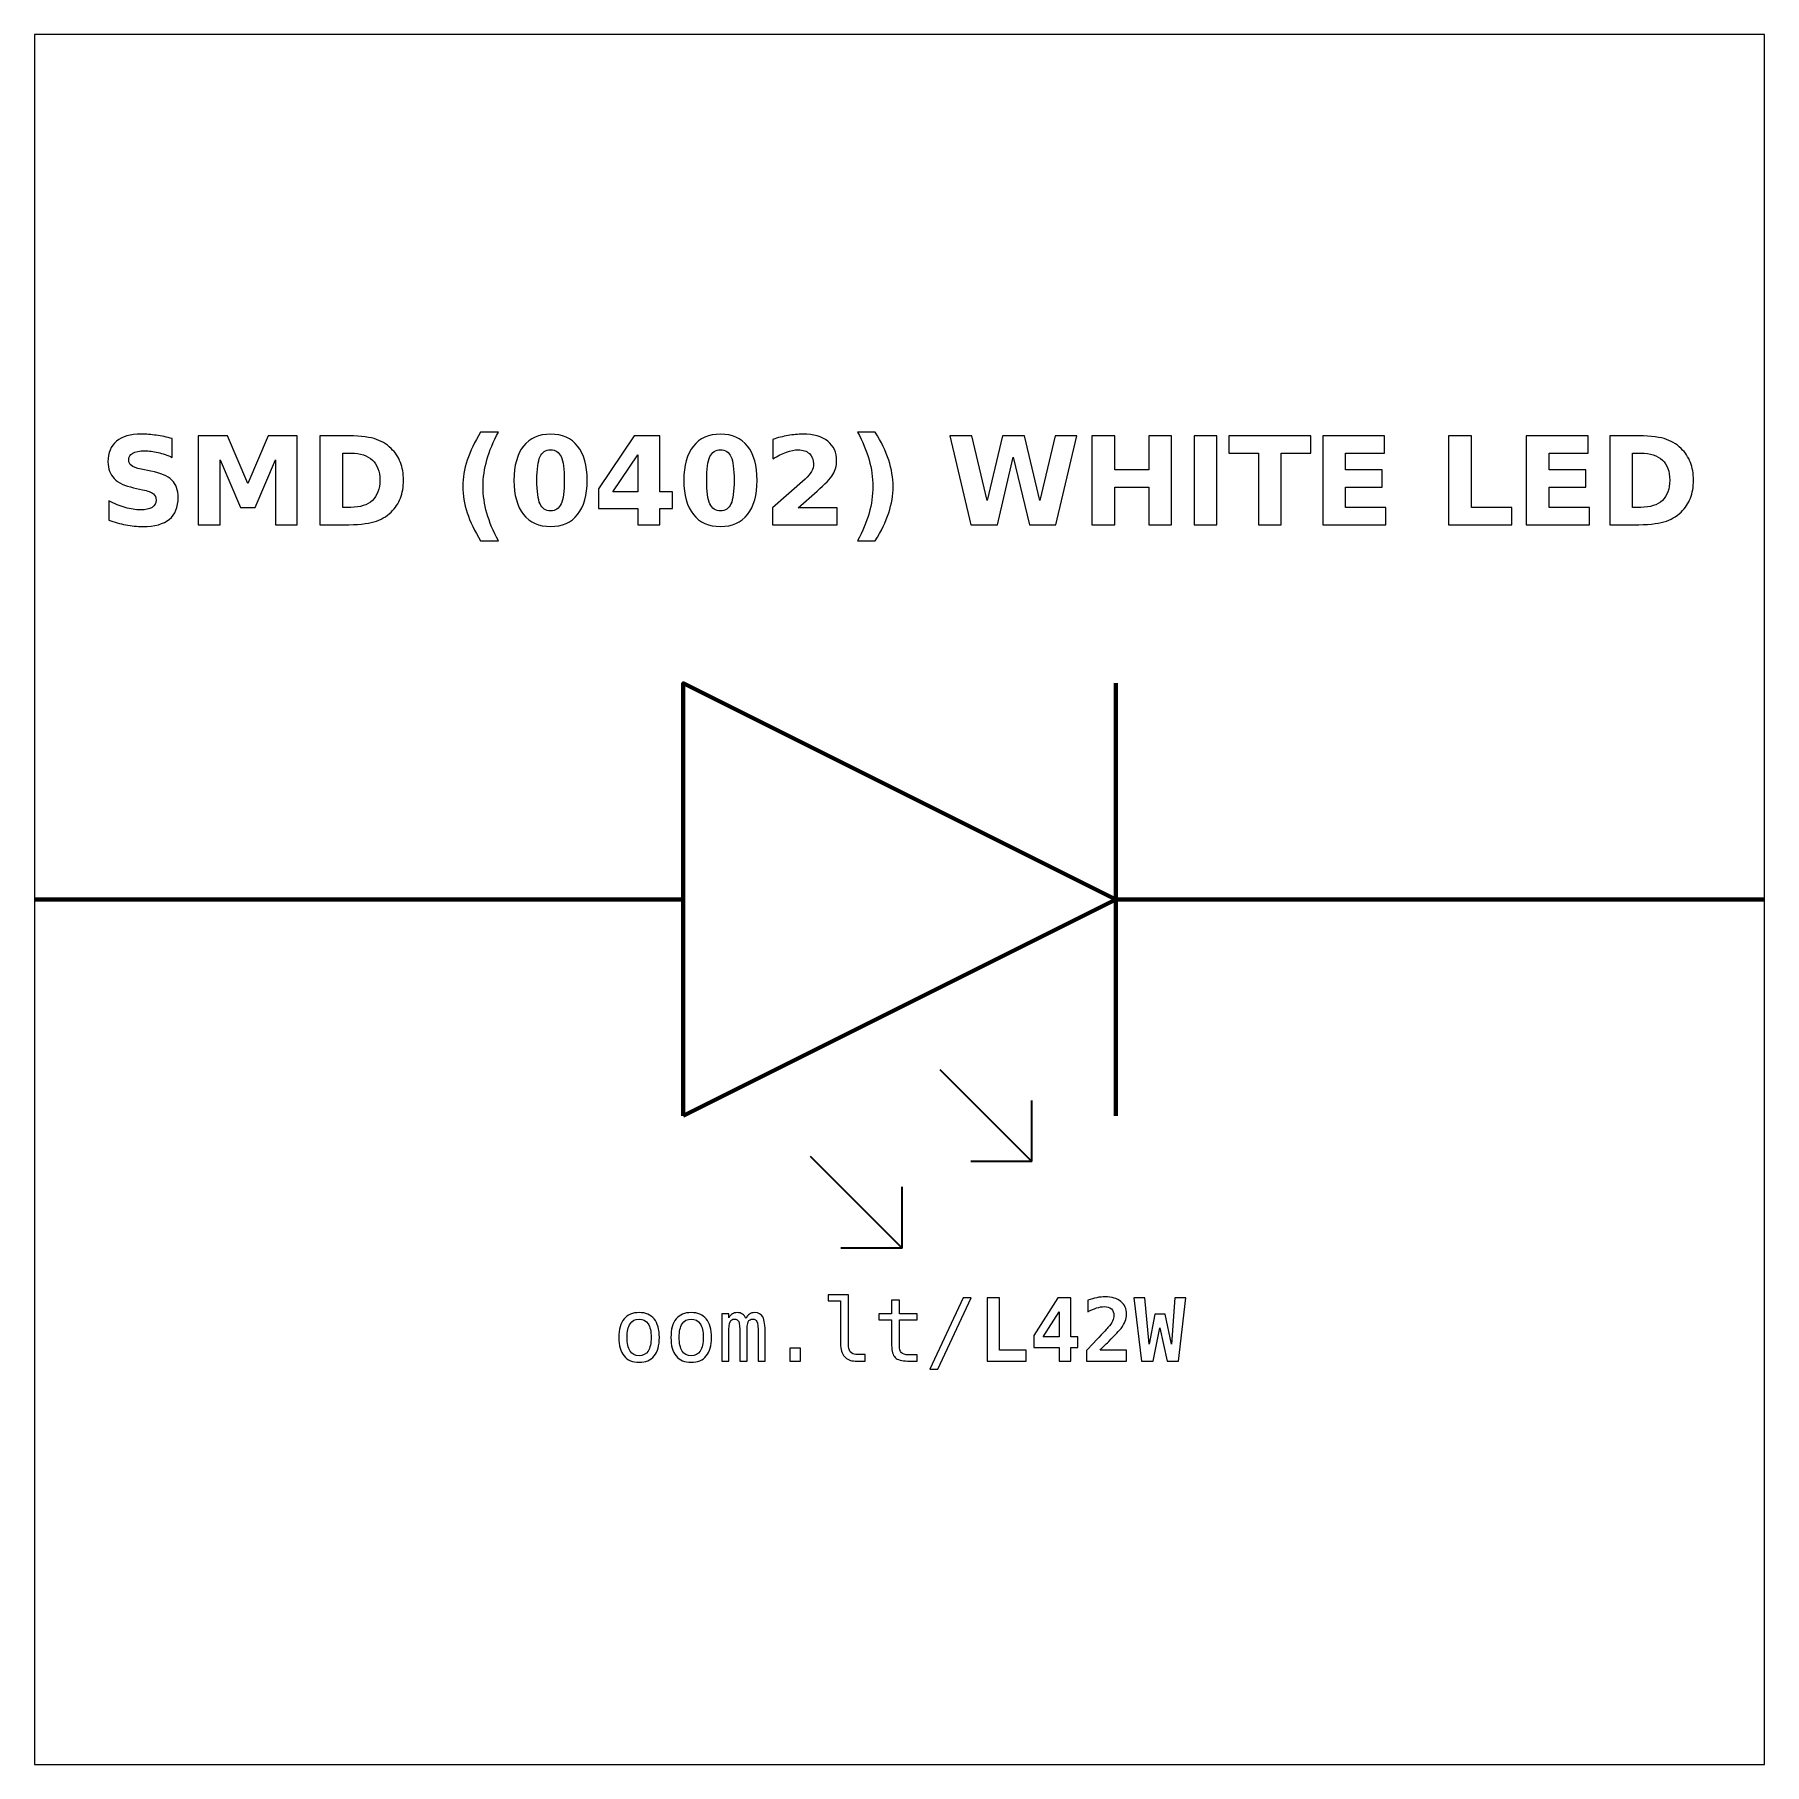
# Model space of a CAD drawing. Header units: centimetres. Extents: x -11.5 to -9.5, y -15.85 to -13.85.
import ezdxf

# ---------------------------------------------------------------- set-up
doc = ezdxf.new("R2010")
doc.units = ezdxf.units.CM
doc.header["$MEASUREMENT"] = 0
doc.layers.add('Layer 1', color=7, linetype='Continuous')

msp = doc.modelspace()

# ---------------------------------------------------------------- linework, layer by layer
at = {"layer": 'Layer 1', "color": 7}
msp.add_open_spline([(-11.5, -13.85), (-11.5, -13.85), (-9.5, -13.85), (-9.5, -13.85), (-9.5, -13.85), (-9.5, -13.85), (-9.5, -15.85), (-9.5, -15.85), (-9.5, -15.85), (-9.5, -15.85), (-11.5, -15.85), (-11.5, -15.85), (-11.5, -15.85), (-11.5, -15.85), (-11.5, -13.85), (-11.5, -13.85)], degree=3, knots=[0, 0, 0, 0, 0.25, 0.25, 0.25, 0.25, 0.5, 0.5, 0.5, 0.5, 0.75, 0.75, 0.75, 0.75, 1, 1, 1, 1], dxfattribs=at)
at = {"layer": 'Layer 1', "color": 250}
for points, knots in [([(-11.34076, -14.31709), (-11.34076, -14.31709), (-11.34076, -14.33884), (-11.34076, -14.33884), (-11.34076, -14.33884), (-11.34641, -14.33632), (-11.35193, -14.33442), (-11.35729, -14.33313), (-11.35729, -14.33313), (-11.36268, -14.33183), (-11.36776, -14.3312), (-11.37253, -14.3312), (-11.37253, -14.3312), (-11.37886, -14.3312), (-11.38356, -14.33207), (-11.3866, -14.33381), (-11.3866, -14.33381), (-11.38963, -14.33557), (-11.39114, -14.33828), (-11.39114, -14.34195), (-11.39114, -14.34195), (-11.39114, -14.3447), (-11.39013, -14.34686), (-11.38808, -14.34839), (-11.38808, -14.34839), (-11.38603, -14.34992), (-11.38232, -14.35126), (-11.37693, -14.35236), (-11.37693, -14.35236), (-11.37693, -14.35236), (-11.36564, -14.35462), (-11.36564, -14.35462), (-11.36564, -14.35462), (-11.35419, -14.35693), (-11.34608, -14.36041), (-11.34126, -14.36511), (-11.34126, -14.36511), (-11.33643, -14.36979), (-11.33401, -14.37645), (-11.33401, -14.38508), (-11.33401, -14.38508), (-11.33401, -14.39644), (-11.33737, -14.40488), (-11.3441, -14.41041), (-11.3441, -14.41041), (-11.35083, -14.41593), (-11.3611, -14.41871), (-11.37493, -14.41871), (-11.37493, -14.41871), (-11.38147, -14.41871), (-11.38801, -14.4181), (-11.39457, -14.41685), (-11.39457, -14.41685), (-11.40113, -14.4156), (-11.40772, -14.41377), (-11.41428, -14.41135), (-11.41428, -14.41135), (-11.41428, -14.41135), (-11.41428, -14.38896), (-11.41428, -14.38896), (-11.41428, -14.38896), (-11.40772, -14.39244), (-11.40137, -14.39507), (-11.39523, -14.39684), (-11.39523, -14.39684), (-11.38909, -14.3986), (-11.38319, -14.39949), (-11.3775, -14.39949), (-11.3775, -14.39949), (-11.37171, -14.39949), (-11.36727, -14.39853), (-11.36419, -14.3966), (-11.36419, -14.3966), (-11.3611, -14.39467), (-11.35958, -14.39192), (-11.35958, -14.38832), (-11.35958, -14.38832), (-11.35958, -14.38512), (-11.36061, -14.38263), (-11.3627, -14.38089), (-11.3627, -14.38089), (-11.3648, -14.37915), (-11.36896, -14.37758), (-11.37522, -14.37621), (-11.37522, -14.37621), (-11.37522, -14.37621), (-11.38549, -14.37393), (-11.38549, -14.37393), (-11.38549, -14.37393), (-11.39577, -14.37172), (-11.4033, -14.36822), (-11.40805, -14.36339), (-11.40805, -14.36339), (-11.4128, -14.35857), (-11.41517, -14.35206), (-11.41517, -14.3439), (-11.41517, -14.3439), (-11.41517, -14.33364), (-11.41186, -14.32576), (-11.40525, -14.32026), (-11.40525, -14.32026), (-11.39864, -14.31473), (-11.38914, -14.31198), (-11.37672, -14.31198), (-11.37672, -14.31198), (-11.37108, -14.31198), (-11.36527, -14.31241), (-11.35929, -14.31325), (-11.35929, -14.31325), (-11.35332, -14.3141), (-11.34714, -14.31537), (-11.34076, -14.31709)], [0, 0, 0, 0, 0.0357143, 0.0357143, 0.0357143, 0.0357143, 0.0714286, 0.0714286, 0.0714286, 0.0714286, 0.1071429, 0.1071429, 0.1071429, 0.1071429, 0.1428571, 0.1428571, 0.1428571, 0.1428571, 0.1785714, 0.1785714, 0.1785714, 0.1785714, 0.2142857, 0.2142857, 0.2142857, 0.2142857, 0.25, 0.25, 0.25, 0.25, 0.2857143, 0.2857143, 0.2857143, 0.2857143, 0.3214286, 0.3214286, 0.3214286, 0.3214286, 0.3571429, 0.3571429, 0.3571429, 0.3571429, 0.3928571, 0.3928571, 0.3928571, 0.3928571, 0.4285714, 0.4285714, 0.4285714, 0.4285714, 0.4642857, 0.4642857, 0.4642857, 0.4642857, 0.5, 0.5, 0.5, 0.5, 0.5357143, 0.5357143, 0.5357143, 0.5357143, 0.5714286, 0.5714286, 0.5714286, 0.5714286, 0.6071429, 0.6071429, 0.6071429, 0.6071429, 0.6428571, 0.6428571, 0.6428571, 0.6428571, 0.6785714, 0.6785714, 0.6785714, 0.6785714, 0.7142857, 0.7142857, 0.7142857, 0.7142857, 0.75, 0.75, 0.75, 0.75, 0.7857143, 0.7857143, 0.7857143, 0.7857143, 0.8214286, 0.8214286, 0.8214286, 0.8214286, 0.8571429, 0.8571429, 0.8571429, 0.8571429, 0.8928571, 0.8928571, 0.8928571, 0.8928571, 0.9285714, 0.9285714, 0.9285714, 0.9285714, 0.9642857, 0.9642857, 0.9642857, 0.9642857, 1, 1, 1, 1]), ([(-11.31073, -14.31384), (-11.31073, -14.31384), (-11.27698, -14.31384), (-11.27698, -14.31384), (-11.27698, -14.31384), (-11.27698, -14.31384), (-11.25353, -14.3689), (-11.25353, -14.3689), (-11.25353, -14.3689), (-11.25353, -14.3689), (-11.22997, -14.31384), (-11.22997, -14.31384), (-11.22997, -14.31384), (-11.22997, -14.31384), (-11.19629, -14.31384), (-11.19629, -14.31384), (-11.19629, -14.31384), (-11.19629, -14.31384), (-11.19629, -14.41671), (-11.19629, -14.41671), (-11.19629, -14.41671), (-11.19629, -14.41671), (-11.22136, -14.41671), (-11.22136, -14.41671), (-11.22136, -14.41671), (-11.22136, -14.41671), (-11.22136, -14.34147), (-11.22136, -14.34147), (-11.22136, -14.34147), (-11.22136, -14.34147), (-11.24507, -14.39693), (-11.24507, -14.39693), (-11.24507, -14.39693), (-11.24507, -14.39693), (-11.26188, -14.39693), (-11.26188, -14.39693), (-11.26188, -14.39693), (-11.26188, -14.39693), (-11.28559, -14.34147), (-11.28559, -14.34147), (-11.28559, -14.34147), (-11.28559, -14.34147), (-11.28559, -14.41671), (-11.28559, -14.41671), (-11.28559, -14.41671), (-11.28559, -14.41671), (-11.31073, -14.41671), (-11.31073, -14.41671), (-11.31073, -14.41671), (-11.31073, -14.41671), (-11.31073, -14.31384), (-11.31073, -14.31384)], [0, 0, 0, 0, 0.0769231, 0.0769231, 0.0769231, 0.0769231, 0.1538462, 0.1538462, 0.1538462, 0.1538462, 0.2307692, 0.2307692, 0.2307692, 0.2307692, 0.3076923, 0.3076923, 0.3076923, 0.3076923, 0.3846154, 0.3846154, 0.3846154, 0.3846154, 0.4615385, 0.4615385, 0.4615385, 0.4615385, 0.5384615, 0.5384615, 0.5384615, 0.5384615, 0.6153846, 0.6153846, 0.6153846, 0.6153846, 0.6923077, 0.6923077, 0.6923077, 0.6923077, 0.7692308, 0.7692308, 0.7692308, 0.7692308, 0.8461538, 0.8461538, 0.8461538, 0.8461538, 0.9230769, 0.9230769, 0.9230769, 0.9230769, 1, 1, 1, 1]), ([(-11.1703, -14.31384), (-11.1703, -14.31384), (-11.14231, -14.31384), (-11.14231, -14.31384), (-11.14231, -14.31384), (-11.1267, -14.31384), (-11.11508, -14.31495), (-11.10744, -14.31718), (-11.10744, -14.31718), (-11.09979, -14.31941), (-11.09323, -14.32318), (-11.08775, -14.32852), (-11.08775, -14.32852), (-11.08293, -14.33315), (-11.07936, -14.33851), (-11.077, -14.34458), (-11.077, -14.34458), (-11.07468, -14.35062), (-11.0735, -14.35749), (-11.0735, -14.36518), (-11.0735, -14.36518), (-11.0735, -14.37294), (-11.07468, -14.37986), (-11.077, -14.38595), (-11.077, -14.38595), (-11.07936, -14.39204), (-11.08293, -14.3974), (-11.08775, -14.40203), (-11.08775, -14.40203), (-11.09328, -14.40737), (-11.09989, -14.41114), (-11.1076, -14.41337), (-11.1076, -14.41337), (-11.11532, -14.4156), (-11.12689, -14.41671), (-11.14231, -14.41671), (-11.14231, -14.41671), (-11.14231, -14.41671), (-11.1703, -14.41671), (-11.1703, -14.41671), (-11.1703, -14.41671), (-11.1703, -14.41671), (-11.1703, -14.31384), (-11.1703, -14.31384)], [0, 0, 0, 0, 0.0909091, 0.0909091, 0.0909091, 0.0909091, 0.1818182, 0.1818182, 0.1818182, 0.1818182, 0.2727273, 0.2727273, 0.2727273, 0.2727273, 0.3636364, 0.3636364, 0.3636364, 0.3636364, 0.4545455, 0.4545455, 0.4545455, 0.4545455, 0.5454545, 0.5454545, 0.5454545, 0.5454545, 0.6363636, 0.6363636, 0.6363636, 0.6363636, 0.7272727, 0.7272727, 0.7272727, 0.7272727, 0.8181818, 0.8181818, 0.8181818, 0.8181818, 0.9090909, 0.9090909, 0.9090909, 0.9090909, 1, 1, 1, 1]), ([(-10.96381, -14.43531), (-10.96381, -14.43531), (-10.98427, -14.43531), (-10.98427, -14.43531), (-10.98427, -14.43531), (-10.9913, -14.42398), (-10.9965, -14.41318), (-10.99984, -14.40295), (-10.99984, -14.40295), (-11.0032, -14.39274), (-11.00487, -14.38261), (-11.00487, -14.37254), (-11.00487, -14.37254), (-11.00487, -14.36248), (-11.00318, -14.35229), (-10.99982, -14.34199), (-10.99982, -14.34199), (-10.99643, -14.33167), (-10.99126, -14.3209), (-10.98427, -14.30963), (-10.98427, -14.30963), (-10.98427, -14.30963), (-10.96381, -14.30963), (-10.96381, -14.30963), (-10.96381, -14.30963), (-10.96969, -14.32052), (-10.97409, -14.33117), (-10.97703, -14.34157), (-10.97703, -14.34157), (-10.97997, -14.35196), (-10.98145, -14.36224), (-10.98145, -14.3724), (-10.98145, -14.3724), (-10.98145, -14.38256), (-10.97999, -14.39284), (-10.97708, -14.40328), (-10.97708, -14.40328), (-10.97416, -14.4137), (-10.96974, -14.42438), (-10.96381, -14.43531)], [0, 0, 0, 0, 0.1, 0.1, 0.1, 0.1, 0.2, 0.2, 0.2, 0.2, 0.3, 0.3, 0.3, 0.3, 0.4, 0.4, 0.4, 0.4, 0.5, 0.5, 0.5, 0.5, 0.6, 0.6, 0.6, 0.6, 0.7, 0.7, 0.7, 0.7, 0.8, 0.8, 0.8, 0.8, 0.9, 0.9, 0.9, 0.9, 1, 1, 1, 1]), ([(-10.86108, -14.36537), (-10.86108, -14.38242), (-10.86475, -14.39557), (-10.87211, -14.40483), (-10.87211, -14.40483), (-10.87945, -14.41408), (-10.88989, -14.41871), (-10.90339, -14.41871), (-10.90339, -14.41871), (-10.91694, -14.41871), (-10.9274, -14.41408), (-10.93474, -14.40483), (-10.93474, -14.40483), (-10.9421, -14.39557), (-10.94577, -14.38242), (-10.94577, -14.36537), (-10.94577, -14.36537), (-10.94577, -14.3483), (-10.9421, -14.33512), (-10.93474, -14.32586), (-10.93474, -14.32586), (-10.9274, -14.31662), (-10.91694, -14.31198), (-10.90339, -14.31198), (-10.90339, -14.31198), (-10.88989, -14.31198), (-10.87945, -14.31662), (-10.87211, -14.32586), (-10.87211, -14.32586), (-10.86475, -14.33512), (-10.86108, -14.3483), (-10.86108, -14.36537)], [0, 0, 0, 0, 0.125, 0.125, 0.125, 0.125, 0.25, 0.25, 0.25, 0.25, 0.375, 0.375, 0.375, 0.375, 0.5, 0.5, 0.5, 0.5, 0.625, 0.625, 0.625, 0.625, 0.75, 0.75, 0.75, 0.75, 0.875, 0.875, 0.875, 0.875, 1, 1, 1, 1]), ([(-10.80678, -14.31384), (-10.80678, -14.31384), (-10.77728, -14.31384), (-10.77728, -14.31384), (-10.77728, -14.31384), (-10.77728, -14.31384), (-10.77728, -14.37875), (-10.77728, -14.37875), (-10.77728, -14.37875), (-10.77728, -14.37875), (-10.76261, -14.37875), (-10.76261, -14.37875), (-10.76261, -14.37875), (-10.76261, -14.37875), (-10.76261, -14.39797), (-10.76261, -14.39797), (-10.76261, -14.39797), (-10.76261, -14.39797), (-10.77728, -14.39797), (-10.77728, -14.39797), (-10.77728, -14.39797), (-10.77728, -14.39797), (-10.77728, -14.41671), (-10.77728, -14.41671), (-10.77728, -14.41671), (-10.77728, -14.41671), (-10.80235, -14.41671), (-10.80235, -14.41671), (-10.80235, -14.41671), (-10.80235, -14.41671), (-10.80235, -14.39797), (-10.80235, -14.39797), (-10.80235, -14.39797), (-10.80235, -14.39797), (-10.84798, -14.39797), (-10.84798, -14.39797), (-10.84798, -14.39797), (-10.84798, -14.39797), (-10.84798, -14.37522), (-10.84798, -14.37522), (-10.84798, -14.37522), (-10.84798, -14.37522), (-10.80678, -14.31384), (-10.80678, -14.31384)], [0, 0, 0, 0, 0.0909091, 0.0909091, 0.0909091, 0.0909091, 0.1818182, 0.1818182, 0.1818182, 0.1818182, 0.2727273, 0.2727273, 0.2727273, 0.2727273, 0.3636364, 0.3636364, 0.3636364, 0.3636364, 0.4545455, 0.4545455, 0.4545455, 0.4545455, 0.5454545, 0.5454545, 0.5454545, 0.5454545, 0.6363636, 0.6363636, 0.6363636, 0.6363636, 0.7272727, 0.7272727, 0.7272727, 0.7272727, 0.8181818, 0.8181818, 0.8181818, 0.8181818, 0.9090909, 0.9090909, 0.9090909, 0.9090909, 1, 1, 1, 1]), ([(-10.6647, -14.36537), (-10.6647, -14.38242), (-10.66837, -14.39557), (-10.67573, -14.40483), (-10.67573, -14.40483), (-10.68307, -14.41408), (-10.69351, -14.41871), (-10.70701, -14.41871), (-10.70701, -14.41871), (-10.72056, -14.41871), (-10.73102, -14.41408), (-10.73836, -14.40483), (-10.73836, -14.40483), (-10.74572, -14.39557), (-10.74939, -14.38242), (-10.74939, -14.36537), (-10.74939, -14.36537), (-10.74939, -14.3483), (-10.74572, -14.33512), (-10.73836, -14.32586), (-10.73836, -14.32586), (-10.73102, -14.31662), (-10.72056, -14.31198), (-10.70701, -14.31198), (-10.70701, -14.31198), (-10.69351, -14.31198), (-10.68307, -14.31662), (-10.67573, -14.32586), (-10.67573, -14.32586), (-10.66837, -14.33512), (-10.6647, -14.3483), (-10.6647, -14.36537)], [0, 0, 0, 0, 0.125, 0.125, 0.125, 0.125, 0.25, 0.25, 0.25, 0.25, 0.375, 0.375, 0.375, 0.375, 0.5, 0.5, 0.5, 0.5, 0.625, 0.625, 0.625, 0.625, 0.75, 0.75, 0.75, 0.75, 0.875, 0.875, 0.875, 0.875, 1, 1, 1, 1]), ([(-10.61729, -14.39721), (-10.61729, -14.39721), (-10.57201, -14.39721), (-10.57201, -14.39721), (-10.57201, -14.39721), (-10.57201, -14.39721), (-10.57201, -14.41671), (-10.57201, -14.41671), (-10.57201, -14.41671), (-10.57201, -14.41671), (-10.64678, -14.41671), (-10.64678, -14.41671), (-10.64678, -14.41671), (-10.64678, -14.41671), (-10.64678, -14.39721), (-10.64678, -14.39721), (-10.64678, -14.39721), (-10.64678, -14.39721), (-10.60922, -14.36408), (-10.60922, -14.36408), (-10.60922, -14.36408), (-10.60586, -14.36104), (-10.60339, -14.35808), (-10.60179, -14.35519), (-10.60179, -14.35519), (-10.60017, -14.35229), (-10.59937, -14.34928), (-10.59937, -14.34615), (-10.59937, -14.34615), (-10.59937, -14.34133), (-10.60099, -14.33745), (-10.60423, -14.33451), (-10.60423, -14.33451), (-10.60746, -14.33157), (-10.61176, -14.33012), (-10.61715, -14.33012), (-10.61715, -14.33012), (-10.62128, -14.33012), (-10.6258, -14.33101), (-10.63072, -14.33277), (-10.63072, -14.33277), (-10.63563, -14.33454), (-10.6409, -14.33717), (-10.6465, -14.34065), (-10.6465, -14.34065), (-10.6465, -14.34065), (-10.6465, -14.31805), (-10.6465, -14.31805), (-10.6465, -14.31805), (-10.64052, -14.31608), (-10.63462, -14.31457), (-10.62879, -14.31354), (-10.62879, -14.31354), (-10.62295, -14.3125), (-10.61724, -14.31198), (-10.61162, -14.31198), (-10.61162, -14.31198), (-10.59932, -14.31198), (-10.58975, -14.31469), (-10.58293, -14.32012), (-10.58293, -14.32012), (-10.57611, -14.32553), (-10.5727, -14.33308), (-10.5727, -14.34279), (-10.5727, -14.34279), (-10.5727, -14.34839), (-10.57415, -14.35361), (-10.57705, -14.35846), (-10.57705, -14.35846), (-10.57994, -14.3633), (-10.58603, -14.36979), (-10.5953, -14.37793), (-10.5953, -14.37793), (-10.5953, -14.37793), (-10.61729, -14.39721), (-10.61729, -14.39721)], [0, 0, 0, 0, 0.0526316, 0.0526316, 0.0526316, 0.0526316, 0.1052632, 0.1052632, 0.1052632, 0.1052632, 0.1578947, 0.1578947, 0.1578947, 0.1578947, 0.2105263, 0.2105263, 0.2105263, 0.2105263, 0.2631579, 0.2631579, 0.2631579, 0.2631579, 0.3157895, 0.3157895, 0.3157895, 0.3157895, 0.3684211, 0.3684211, 0.3684211, 0.3684211, 0.4210526, 0.4210526, 0.4210526, 0.4210526, 0.4736842, 0.4736842, 0.4736842, 0.4736842, 0.5263158, 0.5263158, 0.5263158, 0.5263158, 0.5789474, 0.5789474, 0.5789474, 0.5789474, 0.6315789, 0.6315789, 0.6315789, 0.6315789, 0.6842105, 0.6842105, 0.6842105, 0.6842105, 0.7368421, 0.7368421, 0.7368421, 0.7368421, 0.7894737, 0.7894737, 0.7894737, 0.7894737, 0.8421053, 0.8421053, 0.8421053, 0.8421053, 0.8947368, 0.8947368, 0.8947368, 0.8947368, 0.9473684, 0.9473684, 0.9473684, 0.9473684, 1, 1, 1, 1]), ([(-10.54847, -14.43531), (-10.54259, -14.42438), (-10.53817, -14.4137), (-10.53523, -14.40328), (-10.53523, -14.40328), (-10.53229, -14.39284), (-10.53083, -14.38256), (-10.53083, -14.3724), (-10.53083, -14.3724), (-10.53083, -14.36224), (-10.53229, -14.35196), (-10.53523, -14.34157), (-10.53523, -14.34157), (-10.53817, -14.33117), (-10.54259, -14.32052), (-10.54847, -14.30963), (-10.54847, -14.30963), (-10.54847, -14.30963), (-10.52801, -14.30963), (-10.52801, -14.30963), (-10.52801, -14.30963), (-10.52103, -14.3209), (-10.51585, -14.33167), (-10.51246, -14.34199), (-10.51246, -14.34199), (-10.5091, -14.35229), (-10.50741, -14.36248), (-10.50741, -14.37254), (-10.50741, -14.37254), (-10.50741, -14.38261), (-10.50908, -14.39274), (-10.51244, -14.40295), (-10.51244, -14.40295), (-10.51578, -14.41318), (-10.52098, -14.42398), (-10.52801, -14.43531), (-10.52801, -14.43531), (-10.52801, -14.43531), (-10.54847, -14.43531), (-10.54847, -14.43531)], [0, 0, 0, 0, 0.1, 0.1, 0.1, 0.1, 0.2, 0.2, 0.2, 0.2, 0.3, 0.3, 0.3, 0.3, 0.4, 0.4, 0.4, 0.4, 0.5, 0.5, 0.5, 0.5, 0.6, 0.6, 0.6, 0.6, 0.7, 0.7, 0.7, 0.7, 0.8, 0.8, 0.8, 0.8, 0.9, 0.9, 0.9, 0.9, 1, 1, 1, 1]), ([(-10.44193, -14.31384), (-10.44193, -14.31384), (-10.41651, -14.31384), (-10.41651, -14.31384), (-10.41651, -14.31384), (-10.41651, -14.31384), (-10.39873, -14.38861), (-10.39873, -14.38861), (-10.39873, -14.38861), (-10.39873, -14.38861), (-10.38109, -14.31384), (-10.38109, -14.31384), (-10.38109, -14.31384), (-10.38109, -14.31384), (-10.35552, -14.31384), (-10.35552, -14.31384), (-10.35552, -14.31384), (-10.35552, -14.31384), (-10.33789, -14.38861), (-10.33789, -14.38861), (-10.33789, -14.38861), (-10.33789, -14.38861), (-10.32011, -14.31384), (-10.32011, -14.31384), (-10.32011, -14.31384), (-10.32011, -14.31384), (-10.29489, -14.31384), (-10.29489, -14.31384), (-10.29489, -14.31384), (-10.29489, -14.31384), (-10.31914, -14.41671), (-10.31914, -14.41671), (-10.31914, -14.41671), (-10.31914, -14.41671), (-10.34974, -14.41671), (-10.34974, -14.41671), (-10.34974, -14.41671), (-10.34974, -14.41671), (-10.36841, -14.33851), (-10.36841, -14.33851), (-10.36841, -14.33851), (-10.36841, -14.33851), (-10.38687, -14.41671), (-10.38687, -14.41671), (-10.38687, -14.41671), (-10.38687, -14.41671), (-10.41747, -14.41671), (-10.41747, -14.41671), (-10.41747, -14.41671), (-10.41747, -14.41671), (-10.44193, -14.31384), (-10.44193, -14.31384)], [0, 0, 0, 0, 0.0769231, 0.0769231, 0.0769231, 0.0769231, 0.1538462, 0.1538462, 0.1538462, 0.1538462, 0.2307692, 0.2307692, 0.2307692, 0.2307692, 0.3076923, 0.3076923, 0.3076923, 0.3076923, 0.3846154, 0.3846154, 0.3846154, 0.3846154, 0.4615385, 0.4615385, 0.4615385, 0.4615385, 0.5384615, 0.5384615, 0.5384615, 0.5384615, 0.6153846, 0.6153846, 0.6153846, 0.6153846, 0.6923077, 0.6923077, 0.6923077, 0.6923077, 0.7692308, 0.7692308, 0.7692308, 0.7692308, 0.8461538, 0.8461538, 0.8461538, 0.8461538, 0.9230769, 0.9230769, 0.9230769, 0.9230769, 1, 1, 1, 1]), ([(-10.27754, -14.31384), (-10.27754, -14.31384), (-10.25101, -14.31384), (-10.25101, -14.31384), (-10.25101, -14.31384), (-10.25101, -14.31384), (-10.25101, -14.35305), (-10.25101, -14.35305), (-10.25101, -14.35305), (-10.25101, -14.35305), (-10.21188, -14.35305), (-10.21188, -14.35305), (-10.21188, -14.35305), (-10.21188, -14.35305), (-10.21188, -14.31384), (-10.21188, -14.31384), (-10.21188, -14.31384), (-10.21188, -14.31384), (-10.18535, -14.31384), (-10.18535, -14.31384), (-10.18535, -14.31384), (-10.18535, -14.31384), (-10.18535, -14.41671), (-10.18535, -14.41671), (-10.18535, -14.41671), (-10.18535, -14.41671), (-10.21188, -14.41671), (-10.21188, -14.41671), (-10.21188, -14.41671), (-10.21188, -14.41671), (-10.21188, -14.37311), (-10.21188, -14.37311), (-10.21188, -14.37311), (-10.21188, -14.37311), (-10.25101, -14.37311), (-10.25101, -14.37311), (-10.25101, -14.37311), (-10.25101, -14.37311), (-10.25101, -14.41671), (-10.25101, -14.41671), (-10.25101, -14.41671), (-10.25101, -14.41671), (-10.27754, -14.41671), (-10.27754, -14.41671), (-10.27754, -14.41671), (-10.27754, -14.41671), (-10.27754, -14.31384), (-10.27754, -14.31384)], [0, 0, 0, 0, 0.0833333, 0.0833333, 0.0833333, 0.0833333, 0.1666667, 0.1666667, 0.1666667, 0.1666667, 0.25, 0.25, 0.25, 0.25, 0.3333333, 0.3333333, 0.3333333, 0.3333333, 0.4166667, 0.4166667, 0.4166667, 0.4166667, 0.5, 0.5, 0.5, 0.5, 0.5833333, 0.5833333, 0.5833333, 0.5833333, 0.6666667, 0.6666667, 0.6666667, 0.6666667, 0.75, 0.75, 0.75, 0.75, 0.8333333, 0.8333333, 0.8333333, 0.8333333, 0.9166667, 0.9166667, 0.9166667, 0.9166667, 1, 1, 1, 1]), ([(-10.15945, -14.31384), (-10.15945, -14.31384), (-10.13292, -14.31384), (-10.13292, -14.31384), (-10.13292, -14.31384), (-10.13292, -14.31384), (-10.13292, -14.41671), (-10.13292, -14.41671), (-10.13292, -14.41671), (-10.13292, -14.41671), (-10.15945, -14.41671), (-10.15945, -14.41671), (-10.15945, -14.41671), (-10.15945, -14.41671), (-10.15945, -14.31384), (-10.15945, -14.31384)], [0, 0, 0, 0, 0.25, 0.25, 0.25, 0.25, 0.5, 0.5, 0.5, 0.5, 0.75, 0.75, 0.75, 0.75, 1, 1, 1, 1]), ([(-10.11924, -14.31384), (-10.11924, -14.31384), (-10.02444, -14.31384), (-10.02444, -14.31384), (-10.02444, -14.31384), (-10.02444, -14.31384), (-10.02444, -14.3339), (-10.02444, -14.3339), (-10.02444, -14.3339), (-10.02444, -14.3339), (-10.05854, -14.3339), (-10.05854, -14.3339), (-10.05854, -14.3339), (-10.05854, -14.3339), (-10.05854, -14.41671), (-10.05854, -14.41671), (-10.05854, -14.41671), (-10.05854, -14.41671), (-10.08507, -14.41671), (-10.08507, -14.41671), (-10.08507, -14.41671), (-10.08507, -14.41671), (-10.08507, -14.3339), (-10.08507, -14.3339), (-10.08507, -14.3339), (-10.08507, -14.3339), (-10.11924, -14.3339), (-10.11924, -14.3339), (-10.11924, -14.3339), (-10.11924, -14.3339), (-10.11924, -14.31384), (-10.11924, -14.31384)], [0, 0, 0, 0, 0.125, 0.125, 0.125, 0.125, 0.25, 0.25, 0.25, 0.25, 0.375, 0.375, 0.375, 0.375, 0.5, 0.5, 0.5, 0.5, 0.625, 0.625, 0.625, 0.625, 0.75, 0.75, 0.75, 0.75, 0.875, 0.875, 0.875, 0.875, 1, 1, 1, 1]), ([(-10.0107, -14.31384), (-10.0107, -14.31384), (-9.93911, -14.31384), (-9.93911, -14.31384), (-9.93911, -14.31384), (-9.93911, -14.31384), (-9.93911, -14.3339), (-9.93911, -14.3339), (-9.93911, -14.3339), (-9.93911, -14.3339), (-9.98417, -14.3339), (-9.98417, -14.3339), (-9.98417, -14.3339), (-9.98417, -14.3339), (-9.98417, -14.35305), (-9.98417, -14.35305), (-9.98417, -14.35305), (-9.98417, -14.35305), (-9.94182, -14.35305), (-9.94182, -14.35305), (-9.94182, -14.35305), (-9.94182, -14.35305), (-9.94182, -14.37311), (-9.94182, -14.37311), (-9.94182, -14.37311), (-9.94182, -14.37311), (-9.98417, -14.37311), (-9.98417, -14.37311), (-9.98417, -14.37311), (-9.98417, -14.37311), (-9.98417, -14.39665), (-9.98417, -14.39665), (-9.98417, -14.39665), (-9.98417, -14.39665), (-9.93761, -14.39665), (-9.93761, -14.39665), (-9.93761, -14.39665), (-9.93761, -14.39665), (-9.93761, -14.41671), (-9.93761, -14.41671), (-9.93761, -14.41671), (-9.93761, -14.41671), (-10.0107, -14.41671), (-10.0107, -14.41671), (-10.0107, -14.41671), (-10.0107, -14.41671), (-10.0107, -14.31384), (-10.0107, -14.31384)], [0, 0, 0, 0, 0.0833333, 0.0833333, 0.0833333, 0.0833333, 0.1666667, 0.1666667, 0.1666667, 0.1666667, 0.25, 0.25, 0.25, 0.25, 0.3333333, 0.3333333, 0.3333333, 0.3333333, 0.4166667, 0.4166667, 0.4166667, 0.4166667, 0.5, 0.5, 0.5, 0.5, 0.5833333, 0.5833333, 0.5833333, 0.5833333, 0.6666667, 0.6666667, 0.6666667, 0.6666667, 0.75, 0.75, 0.75, 0.75, 0.8333333, 0.8333333, 0.8333333, 0.8333333, 0.9166667, 0.9166667, 0.9166667, 0.9166667, 1, 1, 1, 1]), ([(-9.86517, -14.31384), (-9.86517, -14.31384), (-9.83864, -14.31384), (-9.83864, -14.31384), (-9.83864, -14.31384), (-9.83864, -14.31384), (-9.83864, -14.39665), (-9.83864, -14.39665), (-9.83864, -14.39665), (-9.83864, -14.39665), (-9.79208, -14.39665), (-9.79208, -14.39665), (-9.79208, -14.39665), (-9.79208, -14.39665), (-9.79208, -14.41671), (-9.79208, -14.41671), (-9.79208, -14.41671), (-9.79208, -14.41671), (-9.86517, -14.41671), (-9.86517, -14.41671), (-9.86517, -14.41671), (-9.86517, -14.41671), (-9.86517, -14.31384), (-9.86517, -14.31384)], [0, 0, 0, 0, 0.1666667, 0.1666667, 0.1666667, 0.1666667, 0.3333333, 0.3333333, 0.3333333, 0.3333333, 0.5, 0.5, 0.5, 0.5, 0.6666667, 0.6666667, 0.6666667, 0.6666667, 0.8333333, 0.8333333, 0.8333333, 0.8333333, 1, 1, 1, 1]), ([(-9.77526, -14.31384), (-9.77526, -14.31384), (-9.70367, -14.31384), (-9.70367, -14.31384), (-9.70367, -14.31384), (-9.70367, -14.31384), (-9.70367, -14.3339), (-9.70367, -14.3339), (-9.70367, -14.3339), (-9.70367, -14.3339), (-9.74873, -14.3339), (-9.74873, -14.3339), (-9.74873, -14.3339), (-9.74873, -14.3339), (-9.74873, -14.35305), (-9.74873, -14.35305), (-9.74873, -14.35305), (-9.74873, -14.35305), (-9.70638, -14.35305), (-9.70638, -14.35305), (-9.70638, -14.35305), (-9.70638, -14.35305), (-9.70638, -14.37311), (-9.70638, -14.37311), (-9.70638, -14.37311), (-9.70638, -14.37311), (-9.74873, -14.37311), (-9.74873, -14.37311), (-9.74873, -14.37311), (-9.74873, -14.37311), (-9.74873, -14.39665), (-9.74873, -14.39665), (-9.74873, -14.39665), (-9.74873, -14.39665), (-9.70217, -14.39665), (-9.70217, -14.39665), (-9.70217, -14.39665), (-9.70217, -14.39665), (-9.70217, -14.41671), (-9.70217, -14.41671), (-9.70217, -14.41671), (-9.70217, -14.41671), (-9.77526, -14.41671), (-9.77526, -14.41671), (-9.77526, -14.41671), (-9.77526, -14.41671), (-9.77526, -14.31384), (-9.77526, -14.31384)], [0, 0, 0, 0, 0.0833333, 0.0833333, 0.0833333, 0.0833333, 0.1666667, 0.1666667, 0.1666667, 0.1666667, 0.25, 0.25, 0.25, 0.25, 0.3333333, 0.3333333, 0.3333333, 0.3333333, 0.4166667, 0.4166667, 0.4166667, 0.4166667, 0.5, 0.5, 0.5, 0.5, 0.5833333, 0.5833333, 0.5833333, 0.5833333, 0.6666667, 0.6666667, 0.6666667, 0.6666667, 0.75, 0.75, 0.75, 0.75, 0.8333333, 0.8333333, 0.8333333, 0.8333333, 0.9166667, 0.9166667, 0.9166667, 0.9166667, 1, 1, 1, 1]), ([(-9.67886, -14.31384), (-9.67886, -14.31384), (-9.65087, -14.31384), (-9.65087, -14.31384), (-9.65087, -14.31384), (-9.63526, -14.31384), (-9.62364, -14.31495), (-9.616, -14.31718), (-9.616, -14.31718), (-9.60835, -14.31941), (-9.60179, -14.32318), (-9.59631, -14.32852), (-9.59631, -14.32852), (-9.59149, -14.33315), (-9.58792, -14.33851), (-9.58556, -14.34458), (-9.58556, -14.34458), (-9.58324, -14.35062), (-9.58206, -14.35749), (-9.58206, -14.36518), (-9.58206, -14.36518), (-9.58206, -14.37294), (-9.58324, -14.37986), (-9.58556, -14.38595), (-9.58556, -14.38595), (-9.58792, -14.39204), (-9.59149, -14.3974), (-9.59631, -14.40203), (-9.59631, -14.40203), (-9.60184, -14.40737), (-9.60845, -14.41114), (-9.61616, -14.41337), (-9.61616, -14.41337), (-9.62388, -14.4156), (-9.63545, -14.41671), (-9.65087, -14.41671), (-9.65087, -14.41671), (-9.65087, -14.41671), (-9.67886, -14.41671), (-9.67886, -14.41671), (-9.67886, -14.41671), (-9.67886, -14.41671), (-9.67886, -14.31384), (-9.67886, -14.31384)], [0, 0, 0, 0, 0.0909091, 0.0909091, 0.0909091, 0.0909091, 0.1818182, 0.1818182, 0.1818182, 0.1818182, 0.2727273, 0.2727273, 0.2727273, 0.2727273, 0.3636364, 0.3636364, 0.3636364, 0.3636364, 0.4545455, 0.4545455, 0.4545455, 0.4545455, 0.5454545, 0.5454545, 0.5454545, 0.5454545, 0.6363636, 0.6363636, 0.6363636, 0.6363636, 0.7272727, 0.7272727, 0.7272727, 0.7272727, 0.8181818, 0.8181818, 0.8181818, 0.8181818, 0.9090909, 0.9090909, 0.9090909, 0.9090909, 1, 1, 1, 1]), ([(-11.14377, -14.3339), (-11.14377, -14.3339), (-11.14377, -14.39665), (-11.14377, -14.39665), (-11.14377, -14.39665), (-11.14377, -14.39665), (-11.13427, -14.39665), (-11.13427, -14.39665), (-11.13427, -14.39665), (-11.12343, -14.39665), (-11.11515, -14.39397), (-11.10944, -14.38858), (-11.10944, -14.38858), (-11.10372, -14.38322), (-11.10085, -14.37541), (-11.10085, -14.36518), (-11.10085, -14.36518), (-11.10085, -14.35497), (-11.1037, -14.34721), (-11.10939, -14.3419), (-11.10939, -14.3419), (-11.11508, -14.33656), (-11.12338, -14.3339), (-11.13427, -14.3339), (-11.13427, -14.3339), (-11.13427, -14.3339), (-11.14377, -14.3339), (-11.14377, -14.3339)], [0, 0, 0, 0, 0.1428571, 0.1428571, 0.1428571, 0.1428571, 0.2857143, 0.2857143, 0.2857143, 0.2857143, 0.4285714, 0.4285714, 0.4285714, 0.4285714, 0.5714286, 0.5714286, 0.5714286, 0.5714286, 0.7142857, 0.7142857, 0.7142857, 0.7142857, 0.8571429, 0.8571429, 0.8571429, 0.8571429, 1, 1, 1, 1]), ([(-10.88761, -14.36518), (-10.88761, -14.35232), (-10.88881, -14.34326), (-10.89123, -14.33799), (-10.89123, -14.33799), (-10.89363, -14.33275), (-10.8977, -14.33012), (-10.90339, -14.33012), (-10.90339, -14.33012), (-10.90908, -14.33012), (-10.91315, -14.33275), (-10.9156, -14.33799), (-10.9156, -14.33799), (-10.91802, -14.34326), (-10.91924, -14.35232), (-10.91924, -14.36518), (-10.91924, -14.36518), (-10.91924, -14.37816), (-10.91802, -14.38734), (-10.9156, -14.39265), (-10.9156, -14.39265), (-10.91315, -14.39799), (-10.90908, -14.40065), (-10.90339, -14.40065), (-10.90339, -14.40065), (-10.89775, -14.40065), (-10.8937, -14.39799), (-10.89125, -14.39265), (-10.89125, -14.39265), (-10.88883, -14.38734), (-10.88761, -14.37816), (-10.88761, -14.36518)], [0, 0, 0, 0, 0.125, 0.125, 0.125, 0.125, 0.25, 0.25, 0.25, 0.25, 0.375, 0.375, 0.375, 0.375, 0.5, 0.5, 0.5, 0.5, 0.625, 0.625, 0.625, 0.625, 0.75, 0.75, 0.75, 0.75, 0.875, 0.875, 0.875, 0.875, 1, 1, 1, 1]), ([(-10.80235, -14.33569), (-10.80235, -14.33569), (-10.83145, -14.37875), (-10.83145, -14.37875), (-10.83145, -14.37875), (-10.83145, -14.37875), (-10.80235, -14.37875), (-10.80235, -14.37875), (-10.80235, -14.37875), (-10.80235, -14.37875), (-10.80235, -14.33569), (-10.80235, -14.33569)], [0, 0, 0, 0, 0.3333333, 0.3333333, 0.3333333, 0.3333333, 0.6666667, 0.6666667, 0.6666667, 0.6666667, 1, 1, 1, 1]), ([(-10.69123, -14.36518), (-10.69123, -14.35232), (-10.69243, -14.34326), (-10.69485, -14.33799), (-10.69485, -14.33799), (-10.69725, -14.33275), (-10.70132, -14.33012), (-10.70701, -14.33012), (-10.70701, -14.33012), (-10.7127, -14.33012), (-10.71677, -14.33275), (-10.71922, -14.33799), (-10.71922, -14.33799), (-10.72164, -14.34326), (-10.72286, -14.35232), (-10.72286, -14.36518), (-10.72286, -14.36518), (-10.72286, -14.37816), (-10.72164, -14.38734), (-10.71922, -14.39265), (-10.71922, -14.39265), (-10.71677, -14.39799), (-10.7127, -14.40065), (-10.70701, -14.40065), (-10.70701, -14.40065), (-10.70137, -14.40065), (-10.69732, -14.39799), (-10.69487, -14.39265), (-10.69487, -14.39265), (-10.69245, -14.38734), (-10.69123, -14.37816), (-10.69123, -14.36518)], [0, 0, 0, 0, 0.125, 0.125, 0.125, 0.125, 0.25, 0.25, 0.25, 0.25, 0.375, 0.375, 0.375, 0.375, 0.5, 0.5, 0.5, 0.5, 0.625, 0.625, 0.625, 0.625, 0.75, 0.75, 0.75, 0.75, 0.875, 0.875, 0.875, 0.875, 1, 1, 1, 1]), ([(-9.65233, -14.3339), (-9.65233, -14.3339), (-9.65233, -14.39665), (-9.65233, -14.39665), (-9.65233, -14.39665), (-9.65233, -14.39665), (-9.64283, -14.39665), (-9.64283, -14.39665), (-9.64283, -14.39665), (-9.63199, -14.39665), (-9.62371, -14.39397), (-9.618, -14.38858), (-9.618, -14.38858), (-9.61228, -14.38322), (-9.60941, -14.37541), (-9.60941, -14.36518), (-9.60941, -14.36518), (-9.60941, -14.35497), (-9.61226, -14.34721), (-9.61795, -14.3419), (-9.61795, -14.3419), (-9.62364, -14.33656), (-9.63194, -14.3339), (-9.64283, -14.3339), (-9.64283, -14.3339), (-9.64283, -14.3339), (-9.65233, -14.3339), (-9.65233, -14.3339)], [0, 0, 0, 0, 0.1428571, 0.1428571, 0.1428571, 0.1428571, 0.2857143, 0.2857143, 0.2857143, 0.2857143, 0.4285714, 0.4285714, 0.4285714, 0.4285714, 0.5714286, 0.5714286, 0.5714286, 0.5714286, 0.7142857, 0.7142857, 0.7142857, 0.7142857, 0.8571429, 0.8571429, 0.8571429, 0.8571429, 1, 1, 1, 1]), ([(-10.55912, -15.3638), (-10.55912, -15.36784), (-10.55838, -15.37087), (-10.5569, -15.37292), (-10.5569, -15.37292), (-10.55542, -15.37497), (-10.55323, -15.376), (-10.55033, -15.376), (-10.55033, -15.376), (-10.55033, -15.376), (-10.53983, -15.376), (-10.53983, -15.376), (-10.53983, -15.376), (-10.53983, -15.376), (-10.53983, -15.38362), (-10.53983, -15.38362), (-10.53983, -15.38362), (-10.53983, -15.38362), (-10.5512, -15.38362), (-10.5512, -15.38362), (-10.5512, -15.38362), (-10.55658, -15.38362), (-10.56073, -15.38189), (-10.56368, -15.37844), (-10.56368, -15.37844), (-10.56663, -15.37499), (-10.5681, -15.3701), (-10.5681, -15.3638), (-10.5681, -15.3638), (-10.5681, -15.3638), (-10.5681, -15.31413), (-10.5681, -15.31413), (-10.5681, -15.31413), (-10.5681, -15.31413), (-10.5825, -15.31413), (-10.5825, -15.31413), (-10.5825, -15.31413), (-10.5825, -15.31413), (-10.5825, -15.3071), (-10.5825, -15.3071), (-10.5825, -15.3071), (-10.5825, -15.3071), (-10.55912, -15.3071), (-10.55912, -15.3071), (-10.55912, -15.3071), (-10.55912, -15.3071), (-10.55912, -15.3638), (-10.55912, -15.3638)], [0, 0, 0, 0, 0.0833333, 0.0833333, 0.0833333, 0.0833333, 0.1666667, 0.1666667, 0.1666667, 0.1666667, 0.25, 0.25, 0.25, 0.25, 0.3333333, 0.3333333, 0.3333333, 0.3333333, 0.4166667, 0.4166667, 0.4166667, 0.4166667, 0.5, 0.5, 0.5, 0.5, 0.5833333, 0.5833333, 0.5833333, 0.5833333, 0.6666667, 0.6666667, 0.6666667, 0.6666667, 0.75, 0.75, 0.75, 0.75, 0.8333333, 0.8333333, 0.8333333, 0.8333333, 0.9166667, 0.9166667, 0.9166667, 0.9166667, 1, 1, 1, 1]), ([(-10.50012, -15.3134), (-10.50012, -15.3134), (-10.50012, -15.32893), (-10.50012, -15.32893), (-10.50012, -15.32893), (-10.50012, -15.32893), (-10.4797, -15.32893), (-10.4797, -15.32893), (-10.4797, -15.32893), (-10.4797, -15.32893), (-10.4797, -15.33592), (-10.4797, -15.33592), (-10.4797, -15.33592), (-10.4797, -15.33592), (-10.50012, -15.33592), (-10.50012, -15.33592), (-10.50012, -15.33592), (-10.50012, -15.33592), (-10.50012, -15.3656), (-10.50012, -15.3656), (-10.50012, -15.3656), (-10.50012, -15.36964), (-10.49936, -15.37245), (-10.49782, -15.37404), (-10.49782, -15.37404), (-10.49629, -15.37564), (-10.49362, -15.37644), (-10.48982, -15.37644), (-10.48982, -15.37644), (-10.48982, -15.37644), (-10.4797, -15.37644), (-10.4797, -15.37644), (-10.4797, -15.37644), (-10.4797, -15.37644), (-10.4797, -15.38362), (-10.4797, -15.38362), (-10.4797, -15.38362), (-10.4797, -15.38362), (-10.49069, -15.38362), (-10.49069, -15.38362), (-10.49069, -15.38362), (-10.49744, -15.38362), (-10.50219, -15.38227), (-10.50496, -15.37957), (-10.50496, -15.37957), (-10.50772, -15.37687), (-10.50911, -15.3722), (-10.50911, -15.3656), (-10.50911, -15.3656), (-10.50911, -15.3656), (-10.50911, -15.33592), (-10.50911, -15.33592), (-10.50911, -15.33592), (-10.50911, -15.33592), (-10.52371, -15.33592), (-10.52371, -15.33592), (-10.52371, -15.33592), (-10.52371, -15.33592), (-10.52371, -15.32893), (-10.52371, -15.32893), (-10.52371, -15.32893), (-10.52371, -15.32893), (-10.50911, -15.32893), (-10.50911, -15.32893), (-10.50911, -15.32893), (-10.50911, -15.32893), (-10.50911, -15.3134), (-10.50911, -15.3134), (-10.50911, -15.3134), (-10.50911, -15.3134), (-10.50012, -15.3134), (-10.50012, -15.3134)], [0, 0, 0, 0, 0.0555556, 0.0555556, 0.0555556, 0.0555556, 0.1111111, 0.1111111, 0.1111111, 0.1111111, 0.1666667, 0.1666667, 0.1666667, 0.1666667, 0.2222222, 0.2222222, 0.2222222, 0.2222222, 0.2777778, 0.2777778, 0.2777778, 0.2777778, 0.3333333, 0.3333333, 0.3333333, 0.3333333, 0.3888889, 0.3888889, 0.3888889, 0.3888889, 0.4444444, 0.4444444, 0.4444444, 0.4444444, 0.5, 0.5, 0.5, 0.5, 0.5555556, 0.5555556, 0.5555556, 0.5555556, 0.6111111, 0.6111111, 0.6111111, 0.6111111, 0.6666667, 0.6666667, 0.6666667, 0.6666667, 0.7222222, 0.7222222, 0.7222222, 0.7222222, 0.7777778, 0.7777778, 0.7777778, 0.7777778, 0.8333333, 0.8333333, 0.8333333, 0.8333333, 0.8888889, 0.8888889, 0.8888889, 0.8888889, 0.9444444, 0.9444444, 0.9444444, 0.9444444, 1, 1, 1, 1]), ([(-10.42648, -15.31071), (-10.42648, -15.31071), (-10.41719, -15.31071), (-10.41719, -15.31071), (-10.41719, -15.31071), (-10.41719, -15.31071), (-10.45558, -15.3929), (-10.45558, -15.3929), (-10.45558, -15.3929), (-10.45558, -15.3929), (-10.46492, -15.3929), (-10.46492, -15.3929), (-10.46492, -15.3929), (-10.46492, -15.3929), (-10.42648, -15.31071), (-10.42648, -15.31071)], [0, 0, 0, 0, 0.25, 0.25, 0.25, 0.25, 0.5, 0.5, 0.5, 0.5, 0.75, 0.75, 0.75, 0.75, 1, 1, 1, 1]), ([(-10.39871, -15.38362), (-10.39871, -15.38362), (-10.39871, -15.31071), (-10.39871, -15.31071), (-10.39871, -15.31071), (-10.39871, -15.31071), (-10.3843, -15.31071), (-10.3843, -15.31071), (-10.3843, -15.31071), (-10.3843, -15.31071), (-10.3843, -15.37092), (-10.3843, -15.37092), (-10.3843, -15.37092), (-10.3843, -15.37092), (-10.35348, -15.37092), (-10.35348, -15.37092), (-10.35348, -15.37092), (-10.35348, -15.37092), (-10.35348, -15.38362), (-10.35348, -15.38362), (-10.35348, -15.38362), (-10.35348, -15.38362), (-10.39871, -15.38362), (-10.39871, -15.38362)], [0, 0, 0, 0, 0.1666667, 0.1666667, 0.1666667, 0.1666667, 0.3333333, 0.3333333, 0.3333333, 0.3333333, 0.5, 0.5, 0.5, 0.5, 0.6666667, 0.6666667, 0.6666667, 0.6666667, 0.8333333, 0.8333333, 0.8333333, 0.8333333, 1, 1, 1, 1]), ([(-10.31684, -15.31071), (-10.31684, -15.31071), (-10.30176, -15.31071), (-10.30176, -15.31071), (-10.30176, -15.31071), (-10.30176, -15.31071), (-10.30176, -15.35553), (-10.30176, -15.35553), (-10.30176, -15.35553), (-10.30176, -15.35553), (-10.29376, -15.35553), (-10.29376, -15.35553), (-10.29376, -15.35553), (-10.29376, -15.35553), (-10.29376, -15.36789), (-10.29376, -15.36789), (-10.29376, -15.36789), (-10.29376, -15.36789), (-10.30176, -15.36789), (-10.30176, -15.36789), (-10.30176, -15.36789), (-10.30176, -15.36789), (-10.30176, -15.38362), (-10.30176, -15.38362), (-10.30176, -15.38362), (-10.30176, -15.38362), (-10.31558, -15.38362), (-10.31558, -15.38362), (-10.31558, -15.38362), (-10.31558, -15.38362), (-10.31558, -15.36789), (-10.31558, -15.36789), (-10.31558, -15.36789), (-10.31558, -15.36789), (-10.3445, -15.36789), (-10.3445, -15.36789), (-10.3445, -15.36789), (-10.3445, -15.36789), (-10.3445, -15.35392), (-10.3445, -15.35392), (-10.3445, -15.35392), (-10.3445, -15.35392), (-10.31684, -15.31071), (-10.31684, -15.31071)], [0, 0, 0, 0, 0.0909091, 0.0909091, 0.0909091, 0.0909091, 0.1818182, 0.1818182, 0.1818182, 0.1818182, 0.2727273, 0.2727273, 0.2727273, 0.2727273, 0.3636364, 0.3636364, 0.3636364, 0.3636364, 0.4545455, 0.4545455, 0.4545455, 0.4545455, 0.5454545, 0.5454545, 0.5454545, 0.5454545, 0.6363636, 0.6363636, 0.6363636, 0.6363636, 0.7272727, 0.7272727, 0.7272727, 0.7272727, 0.8181818, 0.8181818, 0.8181818, 0.8181818, 0.9090909, 0.9090909, 0.9090909, 0.9090909, 1, 1, 1, 1]), ([(-10.26808, -15.37092), (-10.26808, -15.37092), (-10.23736, -15.37092), (-10.23736, -15.37092), (-10.23736, -15.37092), (-10.23736, -15.37092), (-10.23736, -15.38362), (-10.23736, -15.38362), (-10.23736, -15.38362), (-10.23736, -15.38362), (-10.28365, -15.38362), (-10.28365, -15.38362), (-10.28365, -15.38362), (-10.28365, -15.38362), (-10.28365, -15.3713), (-10.28365, -15.3713), (-10.28365, -15.3713), (-10.28365, -15.3713), (-10.27584, -15.36302), (-10.27584, -15.36302), (-10.27584, -15.36302), (-10.26657, -15.35315), (-10.26093, -15.34708), (-10.25895, -15.3448), (-10.25895, -15.3448), (-10.25652, -15.342), (-10.25475, -15.33952), (-10.25368, -15.33735), (-10.25368, -15.33735), (-10.2526, -15.33518), (-10.25207, -15.33305), (-10.25207, -15.33093), (-10.25207, -15.33093), (-10.25207, -15.32768), (-10.25305, -15.32516), (-10.25502, -15.3234), (-10.25502, -15.3234), (-10.25698, -15.32161), (-10.25978, -15.32073), (-10.26338, -15.32073), (-10.26338, -15.32073), (-10.26597, -15.32073), (-10.26885, -15.32125), (-10.27205, -15.32226), (-10.27205, -15.32226), (-10.27527, -15.3233), (-10.2786, -15.32478), (-10.28209, -15.32673), (-10.28209, -15.32673), (-10.28209, -15.32673), (-10.28209, -15.3133), (-10.28209, -15.3133), (-10.28209, -15.3133), (-10.2786, -15.31203), (-10.2752, -15.31106), (-10.27185, -15.3104), (-10.27185, -15.3104), (-10.26852, -15.30973), (-10.26532, -15.3094), (-10.26227, -15.3094), (-10.26227, -15.3094), (-10.25455, -15.3094), (-10.24848, -15.3112), (-10.24408, -15.3148), (-10.24408, -15.3148), (-10.23967, -15.31838), (-10.23746, -15.3233), (-10.23746, -15.32951), (-10.23746, -15.32951), (-10.23746, -15.33238), (-10.23795, -15.33507), (-10.2389, -15.33757), (-10.2389, -15.33757), (-10.23987, -15.34008), (-10.24152, -15.34287), (-10.24387, -15.34592), (-10.24387, -15.34592), (-10.24558, -15.34813), (-10.25032, -15.35312), (-10.25807, -15.36087), (-10.25807, -15.36087), (-10.26227, -15.36505), (-10.2656, -15.36842), (-10.26808, -15.37092)], [0, 0, 0, 0, 0.047619, 0.047619, 0.047619, 0.047619, 0.0952381, 0.0952381, 0.0952381, 0.0952381, 0.1428571, 0.1428571, 0.1428571, 0.1428571, 0.1904762, 0.1904762, 0.1904762, 0.1904762, 0.2380952, 0.2380952, 0.2380952, 0.2380952, 0.2857143, 0.2857143, 0.2857143, 0.2857143, 0.3333333, 0.3333333, 0.3333333, 0.3333333, 0.3809524, 0.3809524, 0.3809524, 0.3809524, 0.4285714, 0.4285714, 0.4285714, 0.4285714, 0.4761905, 0.4761905, 0.4761905, 0.4761905, 0.5238095, 0.5238095, 0.5238095, 0.5238095, 0.5714286, 0.5714286, 0.5714286, 0.5714286, 0.6190476, 0.6190476, 0.6190476, 0.6190476, 0.6666667, 0.6666667, 0.6666667, 0.6666667, 0.7142857, 0.7142857, 0.7142857, 0.7142857, 0.7619048, 0.7619048, 0.7619048, 0.7619048, 0.8095238, 0.8095238, 0.8095238, 0.8095238, 0.8571429, 0.8571429, 0.8571429, 0.8571429, 0.9047619, 0.9047619, 0.9047619, 0.9047619, 0.952381, 0.952381, 0.952381, 0.952381, 1, 1, 1, 1]), ([(-10.22906, -15.31071), (-10.22906, -15.31071), (-10.21646, -15.31071), (-10.21646, -15.31071), (-10.21646, -15.31071), (-10.21646, -15.31071), (-10.21124, -15.36423), (-10.21124, -15.36423), (-10.21124, -15.36423), (-10.21124, -15.36423), (-10.20494, -15.32961), (-10.20494, -15.32961), (-10.20494, -15.32961), (-10.20494, -15.32961), (-10.19297, -15.32961), (-10.19297, -15.32961), (-10.19297, -15.32961), (-10.19297, -15.32961), (-10.18566, -15.36423), (-10.18566, -15.36423), (-10.18566, -15.36423), (-10.18566, -15.36423), (-10.18156, -15.31071), (-10.18156, -15.31071), (-10.18156, -15.31071), (-10.18156, -15.31071), (-10.16885, -15.31071), (-10.16885, -15.31071), (-10.16885, -15.31071), (-10.16885, -15.31071), (-10.17725, -15.38362), (-10.17725, -15.38362), (-10.17725, -15.38362), (-10.17725, -15.38362), (-10.19067, -15.38362), (-10.19067, -15.38362), (-10.19067, -15.38362), (-10.19067, -15.38362), (-10.19897, -15.34533), (-10.19897, -15.34533), (-10.19897, -15.34533), (-10.19897, -15.34533), (-10.20674, -15.38362), (-10.20674, -15.38362), (-10.20674, -15.38362), (-10.20674, -15.38362), (-10.22008, -15.38362), (-10.22008, -15.38362), (-10.22008, -15.38362), (-10.22008, -15.38362), (-10.22906, -15.31071), (-10.22906, -15.31071)], [0, 0, 0, 0, 0.0769231, 0.0769231, 0.0769231, 0.0769231, 0.1538462, 0.1538462, 0.1538462, 0.1538462, 0.2307692, 0.2307692, 0.2307692, 0.2307692, 0.3076923, 0.3076923, 0.3076923, 0.3076923, 0.3846154, 0.3846154, 0.3846154, 0.3846154, 0.4615385, 0.4615385, 0.4615385, 0.4615385, 0.5384615, 0.5384615, 0.5384615, 0.5384615, 0.6153846, 0.6153846, 0.6153846, 0.6153846, 0.6923077, 0.6923077, 0.6923077, 0.6923077, 0.7692308, 0.7692308, 0.7692308, 0.7692308, 0.8461538, 0.8461538, 0.8461538, 0.8461538, 0.9230769, 0.9230769, 0.9230769, 0.9230769, 1, 1, 1, 1]), ([(-10.80107, -15.32761), (-10.79349, -15.32761), (-10.78769, -15.33006), (-10.78367, -15.33498), (-10.78367, -15.33498), (-10.77965, -15.3399), (-10.77764, -15.34702), (-10.77764, -15.35632), (-10.77764, -15.35632), (-10.77764, -15.36567), (-10.77964, -15.37279), (-10.78364, -15.37769), (-10.78364, -15.37769), (-10.78766, -15.38259), (-10.79346, -15.38504), (-10.80107, -15.38504), (-10.80107, -15.38504), (-10.80867, -15.38504), (-10.81446, -15.38259), (-10.81848, -15.37769), (-10.81848, -15.37769), (-10.82248, -15.37279), (-10.82448, -15.36567), (-10.82448, -15.35632), (-10.82448, -15.35632), (-10.82448, -15.34702), (-10.82248, -15.3399), (-10.81848, -15.33498), (-10.81848, -15.33498), (-10.81446, -15.33006), (-10.80867, -15.32761), (-10.80107, -15.32761)], [0, 0, 0, 0, 0.125, 0.125, 0.125, 0.125, 0.25, 0.25, 0.25, 0.25, 0.375, 0.375, 0.375, 0.375, 0.5, 0.5, 0.5, 0.5, 0.625, 0.625, 0.625, 0.625, 0.75, 0.75, 0.75, 0.75, 0.875, 0.875, 0.875, 0.875, 1, 1, 1, 1]), ([(-10.80107, -15.33523), (-10.80564, -15.33523), (-10.80909, -15.337), (-10.81144, -15.34055), (-10.81144, -15.34055), (-10.81379, -15.3441), (-10.81496, -15.34937), (-10.81496, -15.35632), (-10.81496, -15.35632), (-10.81496, -15.36325), (-10.81379, -15.3685), (-10.81144, -15.37207), (-10.81144, -15.37207), (-10.80909, -15.37564), (-10.80564, -15.37742), (-10.80107, -15.37742), (-10.80107, -15.37742), (-10.79649, -15.37742), (-10.79302, -15.37564), (-10.79067, -15.37207), (-10.79067, -15.37207), (-10.78832, -15.3685), (-10.78716, -15.36325), (-10.78716, -15.35632), (-10.78716, -15.35632), (-10.78716, -15.34937), (-10.78832, -15.3441), (-10.79067, -15.34055), (-10.79067, -15.34055), (-10.79302, -15.337), (-10.79649, -15.33523), (-10.80107, -15.33523)], [0, 0, 0, 0, 0.125, 0.125, 0.125, 0.125, 0.25, 0.25, 0.25, 0.25, 0.375, 0.375, 0.375, 0.375, 0.5, 0.5, 0.5, 0.5, 0.625, 0.625, 0.625, 0.625, 0.75, 0.75, 0.75, 0.75, 0.875, 0.875, 0.875, 0.875, 1, 1, 1, 1]), ([(-10.74086, -15.32761), (-10.73328, -15.32761), (-10.72748, -15.33006), (-10.72346, -15.33498), (-10.72346, -15.33498), (-10.71944, -15.3399), (-10.71743, -15.34702), (-10.71743, -15.35632), (-10.71743, -15.35632), (-10.71743, -15.36567), (-10.71943, -15.37279), (-10.72343, -15.37769), (-10.72343, -15.37769), (-10.72745, -15.38259), (-10.73325, -15.38504), (-10.74086, -15.38504), (-10.74086, -15.38504), (-10.74846, -15.38504), (-10.75425, -15.38259), (-10.75827, -15.37769), (-10.75827, -15.37769), (-10.76227, -15.37279), (-10.76427, -15.36567), (-10.76427, -15.35632), (-10.76427, -15.35632), (-10.76427, -15.34702), (-10.76227, -15.3399), (-10.75827, -15.33498), (-10.75827, -15.33498), (-10.75425, -15.33006), (-10.74846, -15.32761), (-10.74086, -15.32761)], [0, 0, 0, 0, 0.125, 0.125, 0.125, 0.125, 0.25, 0.25, 0.25, 0.25, 0.375, 0.375, 0.375, 0.375, 0.5, 0.5, 0.5, 0.5, 0.625, 0.625, 0.625, 0.625, 0.75, 0.75, 0.75, 0.75, 0.875, 0.875, 0.875, 0.875, 1, 1, 1, 1]), ([(-10.74086, -15.33523), (-10.74543, -15.33523), (-10.74888, -15.337), (-10.75123, -15.34055), (-10.75123, -15.34055), (-10.75358, -15.3441), (-10.75475, -15.34937), (-10.75475, -15.35632), (-10.75475, -15.35632), (-10.75475, -15.36325), (-10.75358, -15.3685), (-10.75123, -15.37207), (-10.75123, -15.37207), (-10.74888, -15.37564), (-10.74543, -15.37742), (-10.74086, -15.37742), (-10.74086, -15.37742), (-10.73628, -15.37742), (-10.73281, -15.37564), (-10.73046, -15.37207), (-10.73046, -15.37207), (-10.72811, -15.3685), (-10.72695, -15.36325), (-10.72695, -15.35632), (-10.72695, -15.35632), (-10.72695, -15.34937), (-10.72811, -15.3441), (-10.73046, -15.34055), (-10.73046, -15.34055), (-10.73281, -15.337), (-10.73628, -15.33523), (-10.74086, -15.33523)], [0, 0, 0, 0, 0.125, 0.125, 0.125, 0.125, 0.25, 0.25, 0.25, 0.25, 0.375, 0.375, 0.375, 0.375, 0.5, 0.5, 0.5, 0.5, 0.625, 0.625, 0.625, 0.625, 0.75, 0.75, 0.75, 0.75, 0.875, 0.875, 0.875, 0.875, 1, 1, 1, 1]), ([(-10.67774, -15.3345), (-10.67664, -15.33215), (-10.67522, -15.33041), (-10.6735, -15.3293), (-10.6735, -15.3293), (-10.6718, -15.32818), (-10.66974, -15.32761), (-10.66734, -15.32761), (-10.66734, -15.32761), (-10.66294, -15.32761), (-10.65983, -15.32931), (-10.65803, -15.33271), (-10.65803, -15.33271), (-10.65622, -15.33612), (-10.65532, -15.34252), (-10.65532, -15.35193), (-10.65532, -15.35193), (-10.65532, -15.35193), (-10.65532, -15.38362), (-10.65532, -15.38362), (-10.65532, -15.38362), (-10.65532, -15.38362), (-10.66352, -15.38362), (-10.66352, -15.38362), (-10.66352, -15.38362), (-10.66352, -15.38362), (-10.66352, -15.35232), (-10.66352, -15.35232), (-10.66352, -15.35232), (-10.66352, -15.3446), (-10.66395, -15.33982), (-10.66482, -15.33793), (-10.66482, -15.33793), (-10.66567, -15.33607), (-10.66725, -15.33513), (-10.66954, -15.33513), (-10.66954, -15.33513), (-10.67214, -15.33513), (-10.67392, -15.33613), (-10.67489, -15.33813), (-10.67489, -15.33813), (-10.67584, -15.34013), (-10.67632, -15.34487), (-10.67632, -15.35232), (-10.67632, -15.35232), (-10.67632, -15.35232), (-10.67632, -15.38362), (-10.67632, -15.38362), (-10.67632, -15.38362), (-10.67632, -15.38362), (-10.68452, -15.38362), (-10.68452, -15.38362), (-10.68452, -15.38362), (-10.68452, -15.38362), (-10.68452, -15.35232), (-10.68452, -15.35232), (-10.68452, -15.35232), (-10.68452, -15.3445), (-10.68499, -15.33968), (-10.68592, -15.33787), (-10.68592, -15.33787), (-10.68684, -15.33605), (-10.6885, -15.33513), (-10.69092, -15.33513), (-10.69092, -15.33513), (-10.6933, -15.33513), (-10.69496, -15.33613), (-10.69587, -15.33813), (-10.69587, -15.33813), (-10.69681, -15.34013), (-10.69727, -15.34487), (-10.69727, -15.35232), (-10.69727, -15.35232), (-10.69727, -15.35232), (-10.69727, -15.38362), (-10.69727, -15.38362), (-10.69727, -15.38362), (-10.69727, -15.38362), (-10.70542, -15.38362), (-10.70542, -15.38362), (-10.70542, -15.38362), (-10.70542, -15.38362), (-10.70542, -15.32893), (-10.70542, -15.32893), (-10.70542, -15.32893), (-10.70542, -15.32893), (-10.69727, -15.32893), (-10.69727, -15.32893), (-10.69727, -15.32893), (-10.69727, -15.32893), (-10.69727, -15.33361), (-10.69727, -15.33361), (-10.69727, -15.33361), (-10.69621, -15.33166), (-10.69486, -15.33018), (-10.69324, -15.32915), (-10.69324, -15.32915), (-10.69164, -15.32813), (-10.6898, -15.32761), (-10.68775, -15.32761), (-10.68775, -15.32761), (-10.68527, -15.32761), (-10.68322, -15.32818), (-10.68157, -15.32931), (-10.68157, -15.32931), (-10.67992, -15.33046), (-10.67865, -15.33218), (-10.67774, -15.3345)], [0, 0, 0, 0, 0.037037, 0.037037, 0.037037, 0.037037, 0.0740741, 0.0740741, 0.0740741, 0.0740741, 0.1111111, 0.1111111, 0.1111111, 0.1111111, 0.1481481, 0.1481481, 0.1481481, 0.1481481, 0.1851852, 0.1851852, 0.1851852, 0.1851852, 0.2222222, 0.2222222, 0.2222222, 0.2222222, 0.2592593, 0.2592593, 0.2592593, 0.2592593, 0.2962963, 0.2962963, 0.2962963, 0.2962963, 0.3333333, 0.3333333, 0.3333333, 0.3333333, 0.3703704, 0.3703704, 0.3703704, 0.3703704, 0.4074074, 0.4074074, 0.4074074, 0.4074074, 0.4444444, 0.4444444, 0.4444444, 0.4444444, 0.4814815, 0.4814815, 0.4814815, 0.4814815, 0.5185185, 0.5185185, 0.5185185, 0.5185185, 0.5555556, 0.5555556, 0.5555556, 0.5555556, 0.5925926, 0.5925926, 0.5925926, 0.5925926, 0.6296296, 0.6296296, 0.6296296, 0.6296296, 0.6666667, 0.6666667, 0.6666667, 0.6666667, 0.7037037, 0.7037037, 0.7037037, 0.7037037, 0.7407407, 0.7407407, 0.7407407, 0.7407407, 0.7777778, 0.7777778, 0.7777778, 0.7777778, 0.8148148, 0.8148148, 0.8148148, 0.8148148, 0.8518519, 0.8518519, 0.8518519, 0.8518519, 0.8888889, 0.8888889, 0.8888889, 0.8888889, 0.9259259, 0.9259259, 0.9259259, 0.9259259, 0.962963, 0.962963, 0.962963, 0.962963, 1, 1, 1, 1]), ([(-10.31558, -15.32673), (-10.31558, -15.32673), (-10.334, -15.35553), (-10.334, -15.35553), (-10.334, -15.35553), (-10.334, -15.35553), (-10.31558, -15.35553), (-10.31558, -15.35553), (-10.31558, -15.35553), (-10.31558, -15.35553), (-10.31558, -15.32673), (-10.31558, -15.32673)], [0, 0, 0, 0, 0.3333333, 0.3333333, 0.3333333, 0.3333333, 0.6666667, 0.6666667, 0.6666667, 0.6666667, 1, 1, 1, 1]), ([(-10.62664, -15.36872), (-10.62664, -15.36872), (-10.61434, -15.36872), (-10.61434, -15.36872), (-10.61434, -15.36872), (-10.61434, -15.36872), (-10.61434, -15.38362), (-10.61434, -15.38362), (-10.61434, -15.38362), (-10.61434, -15.38362), (-10.62664, -15.38362), (-10.62664, -15.38362), (-10.62664, -15.38362), (-10.62664, -15.38362), (-10.62664, -15.36872), (-10.62664, -15.36872)], [0, 0, 0, 0, 0.25, 0.25, 0.25, 0.25, 0.5, 0.5, 0.5, 0.5, 0.75, 0.75, 0.75, 0.75, 1, 1, 1, 1])]:
    msp.add_open_spline(points, degree=3, knots=knots, dxfattribs=at)
at = {"layer": 'Layer 1', "color": 7, "lineweight": 106}
msp.add_open_spline([(-10.75001, -15.1), (-10.75001, -15.1), (-10.75001, -14.6), (-10.75001, -14.6), (-10.75001, -14.6), (-10.75001, -14.6), (-10.25, -14.85), (-10.25, -14.85), (-10.25, -14.85), (-10.25, -14.85), (-10.75001, -15.1), (-10.75001, -15.1)], degree=3, knots=[0, 0, 0, 0, 0.3333333, 0.3333333, 0.3333333, 0.3333333, 0.6666667, 0.6666667, 0.6666667, 0.6666667, 1, 1, 1, 1], dxfattribs=at)
at = {"layer": 'Layer 1', "color": 250, "lineweight": 106}
for points in [[(-10.25001, -14.6), (-10.25001, -14.6), (-10.25001, -15.1), (-10.25001, -15.1)], [(-11.5, -14.85), (-11.5, -14.85), (-10.75001, -14.84998), (-10.75001, -14.84998)], [(-10.25, -14.85), (-10.25, -14.85), (-9.50001, -14.84998), (-9.50001, -14.84998)]]:
    msp.add_open_spline(points, degree=3, dxfattribs=at)
at = {"layer": 'Layer 1', "color": 250, "lineweight": 35}
for points in [[(-10.34698, -15.15303), (-10.34698, -15.15303), (-10.45304, -15.04697), (-10.45304, -15.04697)], [(-10.34698, -15.15303), (-10.34698, -15.15303), (-10.34697, -15.08232), (-10.34697, -15.08232)], [(-10.49698, -15.25303), (-10.49698, -15.25303), (-10.60304, -15.14697), (-10.60304, -15.14697)], [(-10.34698, -15.15303), (-10.34698, -15.15303), (-10.41769, -15.15304), (-10.41769, -15.15304)], [(-10.49698, -15.25303), (-10.49698, -15.25303), (-10.49697, -15.18232), (-10.49697, -15.18232)], [(-10.49698, -15.25303), (-10.49698, -15.25303), (-10.56769, -15.25304), (-10.56769, -15.25304)]]:
    msp.add_open_spline(points, degree=3, dxfattribs=at)

doc.saveas('drawing.dxf')
